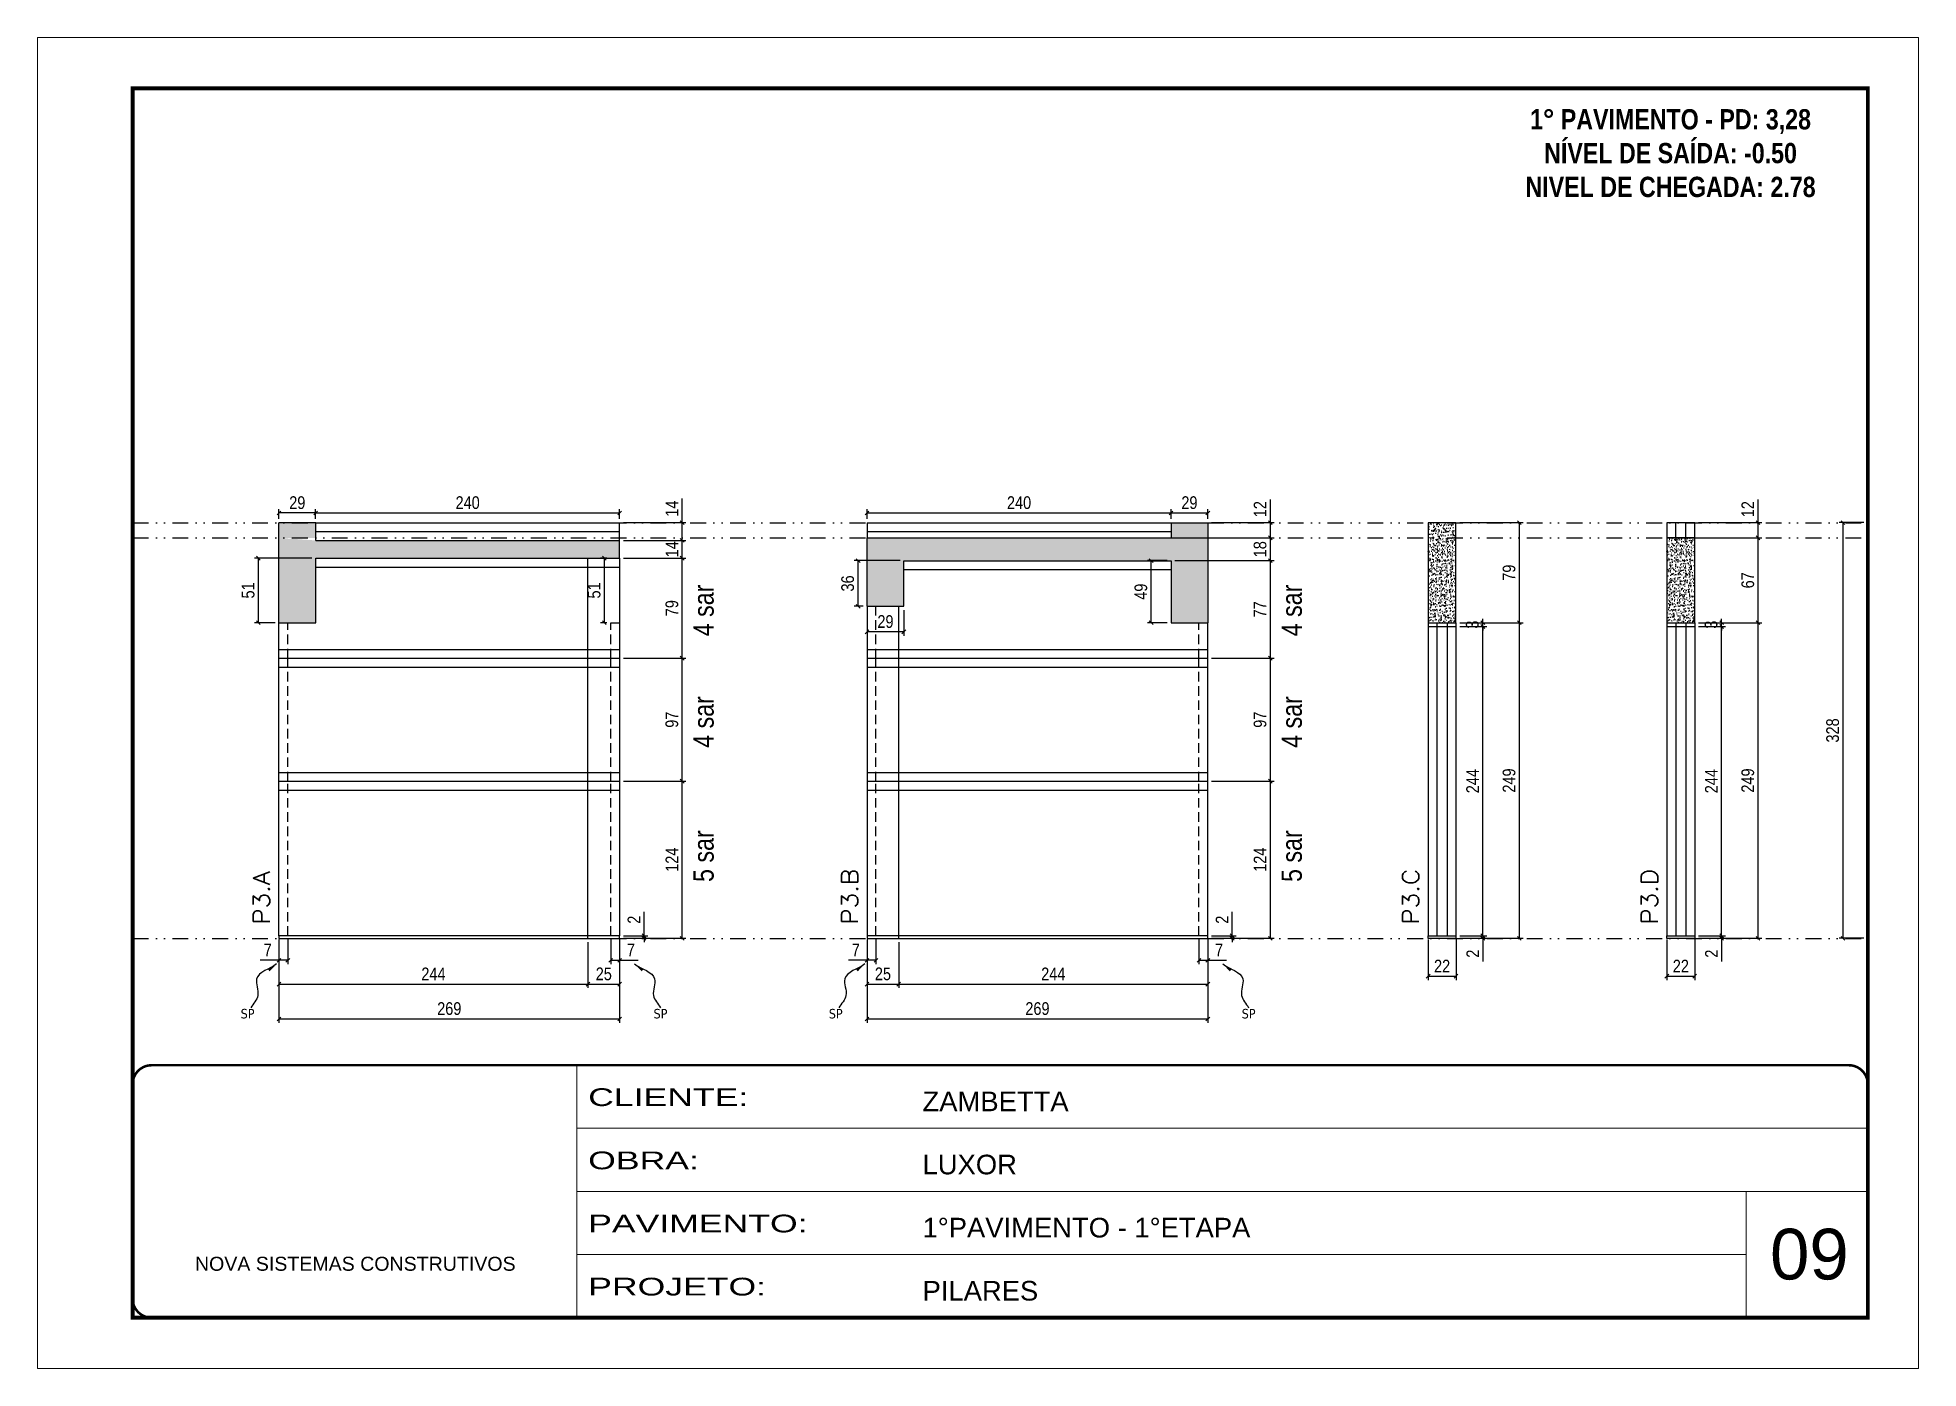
# Model space of a CAD drawing. Extents: x 14400 to 24104, y -21631 to 6985.
# Drawn here: x 14413 to 15898, y 3638 to 4688 of the extents above; entities that cross this region are included whole.
import ezdxf

# ---------------------------------------------------------------- set-up
doc = ezdxf.new("R2010")
doc.units = 0
for name, pattern in [('CONTINUO', [0]), ('DASHED', [0.75, 0.5, -0.25]), ('DIVIDE2', [0.625, 0.25, -0.125, 0, -0.125, 0, -0.125]), ('HIDDEN', [0.375, 0.25, -0.125])]:
    doc.linetypes.add(name, pattern=pattern)
for name, color, linetype, lineweight in [('CARIMBO', 255, 'Continuous', 9), ('Folhas', 255, 'Continuous', 9), ('SARRAFO DE PRESSAO', 251, 'DASHED', 9), ('Texto Seção', 7, 'Continuous', 15)]:
    doc.layers.add(name, color=color, linetype=linetype, lineweight=lineweight)
for name, color, linetype in [('COTA', 241, 'Continuous'), ('NOMENCLATURA', 7, 'Continuous'), ('Nível', 160, 'Continuous'), ('Painéis', 200, 'Continuous'), ('SARR_2.2x7', 40, 'Continuous'), ('texto', 7, 'Continuous')]:
    doc.layers.add(name, color=color, linetype=linetype)
doc.styles.add('ARIAL', font='arial.ttf')
doc.styles.add('ARIAL_NARROW', font='ARIALN.TTF', dxfattribs={"height": 0.2})
doc.styles.add('COTA TECNICA', font='techl___.ttf', dxfattribs={"height": 10})
doc.styles.add('COTA TECNICA-50', font='techl___.ttf', dxfattribs={"height": 10})
doc.styles.add('REGUA-120', font='ROMANS.shx', dxfattribs={"height": 15})
doc.styles.add('ROMANC', font='techb___.ttf', dxfattribs={"height": 2.5})
doc.styles.get("Standard").update_dxf_attribs({"font": 'arial.ttf'})
doc.styles.add('Tecnologia', font='')
doc.styles.get('Tecnologia').set_extended_font_data('Forgotten Futurist')
doc.dimstyles.new('COTA PAINEL-50', dxfattribs={"dimtxt": 10, "dimasz": 3, "dimexe": 3, "dimexo": 3, "dimgap": 3, "dimtad": 1, "dimdec": 1, "dimzin": 12, "dimdsep": 46, "dimtxsty": 'COTA TECNICA-50', "dimblk1": 'OBLIQUE', "dimblk2": 'OBLIQUE', "dimsah": 1, "dimcen": 0.9, "dimclrd": 4, "dimclre": 4, "dimclrt": 240, "dimadec": 1, "dimazin": 3, "dimtfac": 1, "dimtdec": 1, "dimtmove": 0, "dimatfit": 3, "dimfxl": 1, "dimtolj": 1, "dimtzin": 12, "dimarcsym": 0})
doc.dimstyles.new('PAINEL', dxfattribs={"dimtxt": 10, "dimasz": 3, "dimexe": 3, "dimexo": 3, "dimgap": 3, "dimtad": 1, "dimdec": 1, "dimzin": 12, "dimdsep": 46, "dimtxsty": 'COTA TECNICA', "dimblk1": 'OBLIQUE', "dimblk2": 'OBLIQUE', "dimsah": 1, "dimcen": 0.9, "dimclrd": 4, "dimclre": 4, "dimclrt": 240, "dimadec": 1, "dimazin": 3, "dimtfac": 1, "dimtdec": 1, "dimtmove": 0, "dimatfit": 3, "dimfxl": 1, "dimtolj": 1, "dimtzin": 12, "dimarcsym": 0})
doc.dimstyles.get("Standard").update_dxf_attribs({"dimtxt": 0.18, "dimasz": 0.18, "dimexe": 0.18, "dimexo": 0.0625, "dimgap": 0.09, "dimtad": 0, "dimtih": 1, "dimtoh": 1, "dimdec": 4, "dimzin": 0, "dimdsep": 46, "dimtxsty": 'Standard', "dimcen": 0.09, "dimadec": 0, "dimazin": 0, "dimtfac": 1, "dimtdec": 4, "dimtofl": 0, "dimtmove": 0, "dimatfit": 3, "dimfxl": 1, "dimtolj": 1, "dimtzin": 0, "dimarcsym": 0})

msp = doc.modelspace()

# ---------------------------------------------------------------- texts
at = {"layer": 'CARIMBO', "style": 'ARIAL'}
msp.add_text('09', height=40, dxfattribs=at).set_placement((15781.33, 3707.72))
at = {"layer": 'NOMENCLATURA', "style": 'ARIAL_NARROW'}
for s, p in [('4 sar', (14947.26, 4215.22)), ('4 sar', (15411.66, 4215.22)), ('4 sar', (14947.26, 4127.22)), ('4 sar', (15411.66, 4127.22)), ('5 sar', (14947.26, 4021.38)), ('5 sar', (15411.66, 4021.38))]:
    msp.add_text(s, height=16, rotation=90, dxfattribs=at).set_placement(p)
at = {"layer": 'NOMENCLATURA', "color": 2, "insert": (15702.79, 4631.16), "char_height": 16, "attachment_point": 2, "style": 'ROMANC'}
msp.add_mtext_dynamic_manual_height_columns('1° PAVIMENTO - PD: 3,28\\PNÍVEL DE SAÍDA: -0.50\\PNIVEL DE CHEGADA: 2.78', width=432.3511, gutter_width=1, heights=[0], dxfattribs=at)
at = {"layer": 'texto', "color": 0, "char_height": 7.5, "attachment_point": 5}
for insert in [(14579.24, 3917.37), (14905.27, 3917.37), (15043.64, 3917.37), (15369.66, 3917.37)]:
    msp.add_mtext('{\\fTahoma|b0|i0|c0|p34;\\C4;SP}', dxfattribs=dict(at, insert=insert))
at = {"layer": 'Texto Seção', "style": 'REGUA-120', "width": 1.1}
for s, p in [('P3.A', (14596.77, 3987.62)), ('P3.B', (15061.17, 3987.62)), ('P3.C', (15504.12, 3987.62)), ('P3.D', (15692.62, 3987.62))]:
    msp.add_text(s, height=13, rotation=90, dxfattribs=at).set_placement(p)

# ---------------------------------------------------------------- blocks, each defined once
blk = doc.blocks.new('9999999999')
at = {"color": 30, "linetype": 'CONTINUO'}
for p, q in [((98564.6, 34230.2), (98564.6, 34429.4)), ((98564.6, 34379.6), (99584, 34379.6)), ((98564.6, 34329.8), (99488, 34329.8)), ((99584, 34329.8), (99488, 34329.8)), ((99488, 34329.8), (99488, 34230.2)), ((98564.6, 34280), (99488, 34280))]:
    blk.add_line(p, q, dxfattribs=at)
at = {"color": 30, "linetype": 'CONTINUO', "const_width": 2}
blk.add_lwpolyline([(99584, 34230.2), (99584, 34414.4, 0.414214), (99569, 34429.4), (98229, 34429.4, 0.414214), (98214, 34414.4), (98214, 34245.2, 0.414214), (98229, 34230.2), (99584, 34230.2)], format="xyb", dxfattribs=at)
at = {"layer": 'Folhas'}
blk.add_lwpolyline([(98139, 34190.2), (99624, 34190.2), (99624, 35240.2), (98139, 35240.2)], close=True, dxfattribs=at)
at = {"layer": 'Folhas', "color": 30, "const_width": 3}
blk.add_lwpolyline([(98214, 34230.2), (99584, 34230.2), (99584, 35200.2), (98214, 35200.2)], close=True, dxfattribs=at)
at = {"color": 7, "linetype": 'Continuous', "ltscale": 5, "style": 'ARIAL'}
for s, height, p in [('ZAMBETTA', 15.48, (98837.7, 34393.1)), ('LUXOR', 15.48, (98837.7, 34343.3)), ('1°PAVIMENTO - 1°ETAPA', 15.483, (98837.7, 34293.5)), ('NOVA SISTEMAS CONSTRUTIVOS', 11.059, (98263.2, 34267.2)), ('PILARES', 15.48, (98837.7, 34243.7))]:
    blk.add_text(s, height=height, dxfattribs=at).set_placement(p)
at = {"layer": 'Folhas', "color": 7, "style": 'Tecnologia', "width": 1.5}
for s, p in [('CLIENTE:', (98573.7, 34397.2)), ('OBRA:', (98573.7, 34347.3)), ('PAVIMENTO:', (98573.7, 34297.5)), ('PROJETO:', (98573.7, 34247.7))]:
    blk.add_text(s, height=14, dxfattribs=at).set_placement(p)
blk = doc.blocks.new('_Oblique')
at = {"color": 0, "linetype": 'ByBlock', "lineweight": -2}
blk.add_line((-0.5, -0.5), (0.5, 0.5), dxfattribs=at)
blk = doc.blocks.new('*D722')
at = {"layer": 'COTA', "color": 4, "lineweight": -2, "transparency": 16777216}
for p, q in [((14604, 3975.9), (14604, 3910.2)), ((14873, 3975.9), (14873, 3910.2)), ((14873, 3913.2), (14604, 3913.2))]:
    blk.add_line(p, q, dxfattribs=at)
at = {"layer": 'Defpoints', "color": 0, "transparency": 16777216}
for p in [(14604, 3978.9), (14873, 3978.9), (14604, 3913.2)]:
    blk.add_point(p, dxfattribs=at)
at = {"layer": 'COTA', "color": 4, "lineweight": -2, "transparency": 16777216, "xscale": 3, "yscale": 3, "zscale": 3, "rotation": 180}
blk.add_blockref('_Oblique', (14604, 3913.2), dxfattribs=at)
at = {"layer": 'COTA', "color": 4, "lineweight": -2, "transparency": 16777216, "xscale": 3, "yscale": 3, "zscale": 3}
blk.add_blockref('_Oblique', (14873, 3913.2), dxfattribs=at)
at = {"layer": 'COTA', "color": 240, "transparency": 16777216, "insert": (14738.5, 3921.4), "char_height": 10, "attachment_point": 5, "style": 'COTA TECNICA'}
blk.add_mtext('\\A1;269', dxfattribs=at)
blk = doc.blocks.new('*D723')
at = {"layer": 'COTA', "color": 4, "lineweight": -2, "transparency": 16777216}
for p, q in [((14866, 3975.9), (14866, 3956.6)), ((14873, 3973.9), (14873, 3956.6)), ((14866, 3959.6), (14873, 3959.6)), ((14873, 3959.6), (14887.7, 3959.6))]:
    blk.add_line(p, q, dxfattribs=at)
at = {"layer": 'Defpoints', "color": 0, "transparency": 16777216}
for p in [(14866, 3978.9), (14873, 3976.9), (14873, 3959.6)]:
    blk.add_point(p, dxfattribs=at)
at = {"layer": 'COTA', "color": 4, "lineweight": -2, "transparency": 16777216, "xscale": 3, "yscale": 3, "zscale": 3, "rotation": 180}
blk.add_blockref('_Oblique', (14866, 3959.6), dxfattribs=at)
at = {"layer": 'COTA', "color": 4, "lineweight": -2, "transparency": 16777216, "xscale": 3, "yscale": 3, "zscale": 3}
blk.add_blockref('_Oblique', (14873, 3959.6), dxfattribs=at)
at = {"layer": 'COTA', "color": 240, "transparency": 16777216, "insert": (14881.9, 3967.7), "char_height": 10, "attachment_point": 5, "style": 'COTA TECNICA-50'}
blk.add_mtext('\\A1;7', dxfattribs=at)
blk = doc.blocks.new('*D724')
at = {"layer": 'COTA', "color": 4, "lineweight": -2, "transparency": 16777216}
for p, q in [((14604, 3973.9), (14604, 3956.6)), ((14611, 3975.9), (14611, 3956.6)), ((14604, 3959.6), (14589.3, 3959.6)), ((14611, 3959.6), (14604, 3959.6))]:
    blk.add_line(p, q, dxfattribs=at)
at = {"layer": 'Defpoints', "color": 0, "transparency": 16777216}
for p in [(14604, 3976.9), (14611, 3978.9), (14604, 3959.6)]:
    blk.add_point(p, dxfattribs=at)
at = {"layer": 'COTA', "color": 4, "lineweight": -2, "transparency": 16777216, "xscale": 3, "yscale": 3, "zscale": 3, "rotation": 180}
blk.add_blockref('_Oblique', (14604, 3959.6), dxfattribs=at)
at = {"layer": 'COTA', "color": 4, "lineweight": -2, "transparency": 16777216, "xscale": 3, "yscale": 3, "zscale": 3}
blk.add_blockref('_Oblique', (14611, 3959.6), dxfattribs=at)
at = {"layer": 'COTA', "color": 240, "transparency": 16777216, "insert": (14595.2, 3967.7), "char_height": 10, "attachment_point": 5, "style": 'COTA TECNICA-50'}
blk.add_mtext('\\A1;7', dxfattribs=at)
blk = doc.blocks.new('*D725')
at = {"layer": 'COTA', "color": 4, "lineweight": -2, "transparency": 16777216}
for p, q in [((14892.3, 3978.9), (14892.3, 3997.7)), ((14876, 3978.9), (14895.3, 3978.9)), ((14876, 3976.9), (14895.3, 3976.9)), ((14892.3, 3976.9), (14892.3, 3978.9)), ((14892.3, 3976.9), (14892.3, 3973.9))]:
    blk.add_line(p, q, dxfattribs=at)
at = {"layer": 'Defpoints', "color": 0, "transparency": 16777216}
for p in [(14873, 3978.9), (14873, 3976.9), (14892.3, 3976.9)]:
    blk.add_point(p, dxfattribs=at)
at = {"layer": 'COTA', "color": 4, "lineweight": -2, "transparency": 16777216, "xscale": 3, "yscale": 3, "zscale": 3}
for p, rotation in [((14892.3, 3978.9), 270), ((14892.3, 3976.9), 90)]:
    blk.add_blockref('_Oblique', p, dxfattribs=dict(at, rotation=rotation))
at = {"layer": 'COTA', "color": 240, "transparency": 16777216, "insert": (14884.3, 3991.6), "char_height": 10, "attachment_point": 5, "rotation": 90, "style": 'COTA TECNICA-50'}
blk.add_mtext('\\A1;2', dxfattribs=at)
blk = doc.blocks.new('*D726')
at = {"layer": 'COTA', "color": 4, "linetype": 'ByBlock', "lineweight": -2, "transparency": 16777216}
for p, q in [((14876, 4100.9), (14925.4, 4100.9)), ((14922.4, 3976.9), (14922.4, 4100.9)), ((14876, 3976.9), (14925.4, 3976.9))]:
    blk.add_line(p, q, dxfattribs=at)
at = {"layer": 'Defpoints', "color": 0, "linetype": 'ByBlock', "transparency": 16777216}
for p in [(14873, 4100.9), (14922.4, 4100.9), (14873, 3976.9)]:
    blk.add_point(p, dxfattribs=at)
at = {"layer": 'COTA', "color": 4, "linetype": 'ByBlock', "lineweight": -2, "transparency": 16777216, "xscale": 3, "yscale": 3, "zscale": 3}
for p, rotation in [((14922.4, 4100.9), 90), ((14922.4, 3976.9), 270)]:
    blk.add_blockref('_Oblique', p, dxfattribs=dict(at, rotation=rotation))
at = {"layer": 'COTA', "color": 240, "linetype": 'ByBlock', "transparency": 16777216, "insert": (14914.3, 4038.9), "char_height": 10, "attachment_point": 5, "rotation": 90, "style": 'COTA TECNICA'}
blk.add_mtext('\\A1;124', dxfattribs=at)
blk = doc.blocks.new('*D727')
at = {"layer": 'COTA', "color": 4, "lineweight": -2, "transparency": 16777216}
for p, q in [((14848, 3973.9), (14848, 3937.7)), ((14873, 3973.9), (14873, 3937.7)), ((14848, 3940.7), (14873, 3940.7))]:
    blk.add_line(p, q, dxfattribs=at)
at = {"layer": 'Defpoints', "color": 0, "transparency": 16777216}
for p in [(14848, 3976.9), (14873, 3976.9), (14873, 3940.7)]:
    blk.add_point(p, dxfattribs=at)
at = {"layer": 'COTA', "color": 4, "lineweight": -2, "transparency": 16777216, "xscale": 3, "yscale": 3, "zscale": 3, "rotation": 180}
blk.add_blockref('_Oblique', (14848, 3940.7), dxfattribs=at)
at = {"layer": 'COTA', "color": 4, "lineweight": -2, "transparency": 16777216, "xscale": 3, "yscale": 3, "zscale": 3}
blk.add_blockref('_Oblique', (14873, 3940.7), dxfattribs=at)
at = {"layer": 'COTA', "color": 240, "transparency": 16777216, "insert": (14860.5, 3948.8), "char_height": 10, "attachment_point": 5, "style": 'COTA TECNICA'}
blk.add_mtext('\\A1;25', dxfattribs=at)
blk = doc.blocks.new('*D728')
at = {"layer": 'COTA', "color": 4, "lineweight": -2, "transparency": 16777216}
for p, q in [((14604, 3973.9), (14604, 3937.7)), ((14848, 3973.9), (14848, 3937.7)), ((14604, 3940.7), (14848, 3940.7))]:
    blk.add_line(p, q, dxfattribs=at)
at = {"layer": 'Defpoints', "color": 0, "transparency": 16777216}
for p in [(14604, 3976.9), (14848, 3976.9), (14848, 3940.7)]:
    blk.add_point(p, dxfattribs=at)
at = {"layer": 'COTA', "color": 4, "lineweight": -2, "transparency": 16777216, "xscale": 3, "yscale": 3, "zscale": 3, "rotation": 180}
blk.add_blockref('_Oblique', (14604, 3940.7), dxfattribs=at)
at = {"layer": 'COTA', "color": 4, "lineweight": -2, "transparency": 16777216, "xscale": 3, "yscale": 3, "zscale": 3}
blk.add_blockref('_Oblique', (14848, 3940.7), dxfattribs=at)
at = {"layer": 'COTA', "color": 240, "transparency": 16777216, "insert": (14726, 3948.8), "char_height": 10, "attachment_point": 5, "style": 'COTA TECNICA'}
blk.add_mtext('\\A1;244', dxfattribs=at)
blk = doc.blocks.new('*D729')
at = {"layer": 'COTA', "color": 4, "lineweight": -2, "transparency": 16777216}
for p, q in [((15068.4, 3975.9), (15068.4, 3910.2)), ((15337.4, 3975.9), (15337.4, 3910.2)), ((15337.4, 3913.2), (15068.4, 3913.2))]:
    blk.add_line(p, q, dxfattribs=at)
at = {"layer": 'Defpoints', "color": 0, "transparency": 16777216}
for p in [(15068.4, 3978.9), (15337.4, 3978.9), (15068.4, 3913.2)]:
    blk.add_point(p, dxfattribs=at)
at = {"layer": 'COTA', "color": 4, "lineweight": -2, "transparency": 16777216, "xscale": 3, "yscale": 3, "zscale": 3, "rotation": 180}
blk.add_blockref('_Oblique', (15068.4, 3913.2), dxfattribs=at)
at = {"layer": 'COTA', "color": 4, "lineweight": -2, "transparency": 16777216, "xscale": 3, "yscale": 3, "zscale": 3}
blk.add_blockref('_Oblique', (15337.4, 3913.2), dxfattribs=at)
at = {"layer": 'COTA', "color": 240, "transparency": 16777216, "insert": (15202.9, 3921.4), "char_height": 10, "attachment_point": 5, "style": 'COTA TECNICA'}
blk.add_mtext('\\A1;269', dxfattribs=at)
blk = doc.blocks.new('*D730')
at = {"layer": 'COTA', "color": 4, "lineweight": -2, "transparency": 16777216}
for p, q in [((15330.4, 3975.9), (15330.4, 3956.6)), ((15337.4, 3973.9), (15337.4, 3956.6)), ((15330.4, 3959.6), (15337.4, 3959.6)), ((15337.4, 3959.6), (15352.1, 3959.6))]:
    blk.add_line(p, q, dxfattribs=at)
at = {"layer": 'Defpoints', "color": 0, "transparency": 16777216}
for p in [(15330.4, 3978.9), (15337.4, 3976.9), (15337.4, 3959.6)]:
    blk.add_point(p, dxfattribs=at)
at = {"layer": 'COTA', "color": 4, "lineweight": -2, "transparency": 16777216, "xscale": 3, "yscale": 3, "zscale": 3, "rotation": 180}
blk.add_blockref('_Oblique', (15330.4, 3959.6), dxfattribs=at)
at = {"layer": 'COTA', "color": 4, "lineweight": -2, "transparency": 16777216, "xscale": 3, "yscale": 3, "zscale": 3}
blk.add_blockref('_Oblique', (15337.4, 3959.6), dxfattribs=at)
at = {"layer": 'COTA', "color": 240, "transparency": 16777216, "insert": (15346.3, 3967.7), "char_height": 10, "attachment_point": 5, "style": 'COTA TECNICA-50'}
blk.add_mtext('\\A1;7', dxfattribs=at)
blk = doc.blocks.new('*D731')
at = {"layer": 'COTA', "color": 4, "lineweight": -2, "transparency": 16777216}
for p, q in [((15068.4, 3973.9), (15068.4, 3956.6)), ((15075.4, 3975.9), (15075.4, 3956.6)), ((15068.4, 3959.6), (15053.7, 3959.6)), ((15075.4, 3959.6), (15068.4, 3959.6))]:
    blk.add_line(p, q, dxfattribs=at)
at = {"layer": 'Defpoints', "color": 0, "transparency": 16777216}
for p in [(15068.4, 3976.9), (15075.4, 3978.9), (15068.4, 3959.6)]:
    blk.add_point(p, dxfattribs=at)
at = {"layer": 'COTA', "color": 4, "lineweight": -2, "transparency": 16777216, "xscale": 3, "yscale": 3, "zscale": 3, "rotation": 180}
blk.add_blockref('_Oblique', (15068.4, 3959.6), dxfattribs=at)
at = {"layer": 'COTA', "color": 4, "lineweight": -2, "transparency": 16777216, "xscale": 3, "yscale": 3, "zscale": 3}
blk.add_blockref('_Oblique', (15075.4, 3959.6), dxfattribs=at)
at = {"layer": 'COTA', "color": 240, "transparency": 16777216, "insert": (15059.5, 3967.7), "char_height": 10, "attachment_point": 5, "style": 'COTA TECNICA-50'}
blk.add_mtext('\\A1;7', dxfattribs=at)
blk = doc.blocks.new('*D732')
at = {"layer": 'COTA', "color": 4, "lineweight": -2, "transparency": 16777216}
for p, q in [((15356.7, 3978.9), (15356.7, 3997.7)), ((15340.4, 3978.9), (15359.7, 3978.9)), ((15340.4, 3976.9), (15359.7, 3976.9)), ((15356.7, 3976.9), (15356.7, 3978.9)), ((15356.7, 3976.9), (15356.7, 3973.9))]:
    blk.add_line(p, q, dxfattribs=at)
at = {"layer": 'Defpoints', "color": 0, "transparency": 16777216}
for p in [(15337.4, 3978.9), (15337.4, 3976.9), (15356.7, 3976.9)]:
    blk.add_point(p, dxfattribs=at)
at = {"layer": 'COTA', "color": 4, "lineweight": -2, "transparency": 16777216, "xscale": 3, "yscale": 3, "zscale": 3}
for p, rotation in [((15356.7, 3978.9), 270), ((15356.7, 3976.9), 90)]:
    blk.add_blockref('_Oblique', p, dxfattribs=dict(at, rotation=rotation))
at = {"layer": 'COTA', "color": 240, "transparency": 16777216, "insert": (15348.7, 3991.6), "char_height": 10, "attachment_point": 5, "rotation": 90, "style": 'COTA TECNICA-50'}
blk.add_mtext('\\A1;2', dxfattribs=at)
blk = doc.blocks.new('*D733')
at = {"layer": 'COTA', "color": 4, "linetype": 'ByBlock', "lineweight": -2, "transparency": 16777216}
for p, q in [((15340.4, 4100.9), (15389.8, 4100.9)), ((15386.8, 3976.9), (15386.8, 4100.9)), ((15340.4, 3976.9), (15389.8, 3976.9))]:
    blk.add_line(p, q, dxfattribs=at)
at = {"layer": 'Defpoints', "color": 0, "linetype": 'ByBlock', "transparency": 16777216}
for p in [(15337.4, 4100.9), (15386.8, 4100.9), (15337.4, 3976.9)]:
    blk.add_point(p, dxfattribs=at)
at = {"layer": 'COTA', "color": 4, "linetype": 'ByBlock', "lineweight": -2, "transparency": 16777216, "xscale": 3, "yscale": 3, "zscale": 3}
for p, rotation in [((15386.8, 4100.9), 90), ((15386.8, 3976.9), 270)]:
    blk.add_blockref('_Oblique', p, dxfattribs=dict(at, rotation=rotation))
at = {"layer": 'COTA', "color": 240, "linetype": 'ByBlock', "transparency": 16777216, "insert": (15378.7, 4038.9), "char_height": 10, "attachment_point": 5, "rotation": 90, "style": 'COTA TECNICA'}
blk.add_mtext('\\A1;124', dxfattribs=at)
blk = doc.blocks.new('*D734')
at = {"layer": 'COTA', "color": 4, "lineweight": -2, "transparency": 16777216}
for p, q in [((15093.4, 3973.9), (15093.4, 3937.7)), ((15337.4, 3973.9), (15337.4, 3937.7)), ((15093.4, 3940.7), (15337.4, 3940.7))]:
    blk.add_line(p, q, dxfattribs=at)
at = {"layer": 'Defpoints', "color": 0, "transparency": 16777216}
for p in [(15093.4, 3976.9), (15337.4, 3976.9), (15337.4, 3940.7)]:
    blk.add_point(p, dxfattribs=at)
at = {"layer": 'COTA', "color": 4, "lineweight": -2, "transparency": 16777216, "xscale": 3, "yscale": 3, "zscale": 3, "rotation": 180}
blk.add_blockref('_Oblique', (15093.4, 3940.7), dxfattribs=at)
at = {"layer": 'COTA', "color": 4, "lineweight": -2, "transparency": 16777216, "xscale": 3, "yscale": 3, "zscale": 3}
blk.add_blockref('_Oblique', (15337.4, 3940.7), dxfattribs=at)
at = {"layer": 'COTA', "color": 240, "transparency": 16777216, "insert": (15215.4, 3948.8), "char_height": 10, "attachment_point": 5, "style": 'COTA TECNICA'}
blk.add_mtext('\\A1;244', dxfattribs=at)
blk = doc.blocks.new('*D735')
at = {"layer": 'COTA', "color": 4, "lineweight": -2, "transparency": 16777216}
for p, q in [((15068.4, 3973.9), (15068.4, 3937.7)), ((15093.4, 3973.9), (15093.4, 3937.7)), ((15068.4, 3940.7), (15093.4, 3940.7))]:
    blk.add_line(p, q, dxfattribs=at)
at = {"layer": 'Defpoints', "color": 0, "transparency": 16777216}
for p in [(15068.4, 3976.9), (15093.4, 3976.9), (15093.4, 3940.7)]:
    blk.add_point(p, dxfattribs=at)
at = {"layer": 'COTA', "color": 4, "lineweight": -2, "transparency": 16777216, "xscale": 3, "yscale": 3, "zscale": 3, "rotation": 180}
blk.add_blockref('_Oblique', (15068.4, 3940.7), dxfattribs=at)
at = {"layer": 'COTA', "color": 4, "lineweight": -2, "transparency": 16777216, "xscale": 3, "yscale": 3, "zscale": 3}
blk.add_blockref('_Oblique', (15093.4, 3940.7), dxfattribs=at)
at = {"layer": 'COTA', "color": 240, "transparency": 16777216, "insert": (15080.9, 3948.8), "char_height": 10, "attachment_point": 5, "style": 'COTA TECNICA'}
blk.add_mtext('\\A1;25', dxfattribs=at)
blk = doc.blocks.new('*D736')
at = {"layer": 'COTA', "color": 4, "lineweight": -2, "transparency": 16777216}
for p, q in [((15311.4, 4292.9), (15389.8, 4292.9)), ((15386.8, 4274.9), (15386.8, 4292.9)), ((15311.4, 4274.9), (15389.8, 4274.9))]:
    blk.add_line(p, q, dxfattribs=at)
at = {"layer": 'Defpoints', "color": 0, "transparency": 16777216}
for p in [(15308.4, 4292.9), (15386.8, 4292.9), (15308.4, 4274.9)]:
    blk.add_point(p, dxfattribs=at)
at = {"layer": 'COTA', "color": 4, "lineweight": -2, "transparency": 16777216, "xscale": 3, "yscale": 3, "zscale": 3}
for p, rotation in [((15386.8, 4292.9), 90), ((15386.8, 4274.9), 270)]:
    blk.add_blockref('_Oblique', p, dxfattribs=dict(at, rotation=rotation))
at = {"layer": 'COTA', "color": 240, "transparency": 16777216, "insert": (15378.7, 4283.9), "char_height": 10, "attachment_point": 5, "rotation": 90, "style": 'COTA TECNICA'}
blk.add_mtext('\\A1;18', dxfattribs=at)
blk = doc.blocks.new('*D737')
at = {"layer": 'COTA', "color": 4, "lineweight": -2, "transparency": 16777216}
for p, q in [((14876, 4197.9), (14925.4, 4197.9)), ((14922.4, 4100.9), (14922.4, 4197.9)), ((14876, 4100.9), (14925.4, 4100.9))]:
    blk.add_line(p, q, dxfattribs=at)
at = {"layer": 'Defpoints', "color": 0, "transparency": 16777216}
for p in [(14873, 4197.9), (14922.4, 4197.9), (14873, 4100.9)]:
    blk.add_point(p, dxfattribs=at)
at = {"layer": 'COTA', "color": 4, "lineweight": -2, "transparency": 16777216, "xscale": 3, "yscale": 3, "zscale": 3}
for p, rotation in [((14922.4, 4197.9), 90), ((14922.4, 4100.9), 270)]:
    blk.add_blockref('_Oblique', p, dxfattribs=dict(at, rotation=rotation))
at = {"layer": 'COTA', "color": 240, "transparency": 16777216, "insert": (14914.3, 4149.4), "char_height": 10, "attachment_point": 5, "rotation": 90, "style": 'COTA TECNICA'}
blk.add_mtext('\\A1;97', dxfattribs=at)
blk = doc.blocks.new('*D738')
at = {"layer": 'COTA', "color": 4, "lineweight": -2, "transparency": 16777216}
for p, q in [((14876, 4276.9), (14925.4, 4276.9)), ((14922.4, 4197.9), (14922.4, 4276.9)), ((14876, 4197.9), (14925.4, 4197.9))]:
    blk.add_line(p, q, dxfattribs=at)
at = {"layer": 'Defpoints', "color": 0, "transparency": 16777216}
for p in [(14873, 4276.9), (14922.4, 4276.9), (14873, 4197.9)]:
    blk.add_point(p, dxfattribs=at)
at = {"layer": 'COTA', "color": 4, "lineweight": -2, "transparency": 16777216, "xscale": 3, "yscale": 3, "zscale": 3}
for p, rotation in [((14922.4, 4276.9), 90), ((14922.4, 4197.9), 270)]:
    blk.add_blockref('_Oblique', p, dxfattribs=dict(at, rotation=rotation))
at = {"layer": 'COTA', "color": 240, "transparency": 16777216, "insert": (14914.3, 4237.4), "char_height": 10, "attachment_point": 5, "rotation": 90, "style": 'COTA TECNICA'}
blk.add_mtext('\\A1;79', dxfattribs=at)
blk = doc.blocks.new('*D739')
at = {"layer": 'COTA', "color": 4, "lineweight": -2, "transparency": 16777216}
for p, q in [((14876, 4290.9), (14925.4, 4290.9)), ((14876, 4276.9), (14925.4, 4276.9)), ((14922.4, 4276.9), (14922.4, 4290.9))]:
    blk.add_line(p, q, dxfattribs=at)
at = {"layer": 'Defpoints', "color": 0, "transparency": 16777216}
for p in [(14873, 4290.9), (14873, 4276.9), (14922.4, 4290.9)]:
    blk.add_point(p, dxfattribs=at)
at = {"layer": 'COTA', "color": 4, "lineweight": -2, "transparency": 16777216, "xscale": 3, "yscale": 3, "zscale": 3}
for p, rotation in [((14922.4, 4290.9), 90), ((14922.4, 4276.9), 270)]:
    blk.add_blockref('_Oblique', p, dxfattribs=dict(at, rotation=rotation))
at = {"layer": 'COTA', "color": 240, "transparency": 16777216, "insert": (14914.3, 4283.9), "char_height": 10, "attachment_point": 5, "rotation": 90, "style": 'COTA TECNICA'}
blk.add_mtext('\\A1;14', dxfattribs=at)
blk = doc.blocks.new('*D740')
at = {"layer": 'COTA', "color": 4, "lineweight": -2, "transparency": 16777216}
for p, q in [((15340.4, 4197.9), (15389.8, 4197.9)), ((15386.8, 4100.9), (15386.8, 4197.9)), ((15340.4, 4100.9), (15389.8, 4100.9))]:
    blk.add_line(p, q, dxfattribs=at)
at = {"layer": 'Defpoints', "color": 0, "transparency": 16777216}
for p in [(15337.4, 4197.9), (15386.8, 4197.9), (15337.4, 4100.9)]:
    blk.add_point(p, dxfattribs=at)
at = {"layer": 'COTA', "color": 4, "lineweight": -2, "transparency": 16777216, "xscale": 3, "yscale": 3, "zscale": 3}
for p, rotation in [((15386.8, 4197.9), 90), ((15386.8, 4100.9), 270)]:
    blk.add_blockref('_Oblique', p, dxfattribs=dict(at, rotation=rotation))
at = {"layer": 'COTA', "color": 240, "transparency": 16777216, "insert": (15378.7, 4149.4), "char_height": 10, "attachment_point": 5, "rotation": 90, "style": 'COTA TECNICA'}
blk.add_mtext('\\A1;97', dxfattribs=at)
blk = doc.blocks.new('*D741')
at = {"layer": 'COTA', "color": 4, "lineweight": -2, "transparency": 16777216}
for p, q in [((15311.4, 4274.9), (15389.8, 4274.9)), ((15386.8, 4197.9), (15386.8, 4274.9)), ((15340.4, 4197.9), (15389.8, 4197.9))]:
    blk.add_line(p, q, dxfattribs=at)
at = {"layer": 'Defpoints', "color": 0, "transparency": 16777216}
for p in [(15308.4, 4274.9), (15386.8, 4274.9), (15337.4, 4197.9)]:
    blk.add_point(p, dxfattribs=at)
at = {"layer": 'COTA', "color": 4, "lineweight": -2, "transparency": 16777216, "xscale": 3, "yscale": 3, "zscale": 3}
for p, rotation in [((15386.8, 4274.9), 90), ((15386.8, 4197.9), 270)]:
    blk.add_blockref('_Oblique', p, dxfattribs=dict(at, rotation=rotation))
at = {"layer": 'COTA', "color": 240, "transparency": 16777216, "insert": (15378.7, 4236.4), "char_height": 10, "attachment_point": 5, "rotation": 90, "style": 'COTA TECNICA'}
blk.add_mtext('\\A1;77', dxfattribs=at)
blk = doc.blocks.new('*D742')
at = {"layer": 'COTA', "color": 4, "lineweight": -2, "transparency": 16777216}
for p, q in [((15855.5, 4304.9), (15836, 4304.9)), ((15839, 3976.9), (15839, 4304.9)), ((15855.5, 3976.9), (15836, 3976.9))]:
    blk.add_line(p, q, dxfattribs=at)
at = {"layer": 'Defpoints', "color": 0, "transparency": 16777216}
for p in [(15839, 4304.9), (15858.5, 4304.9), (15858.5, 3976.9)]:
    blk.add_point(p, dxfattribs=at)
at = {"layer": 'COTA', "color": 4, "lineweight": -2, "transparency": 16777216, "xscale": 3, "yscale": 3, "zscale": 3}
for p, rotation in [((15839, 4304.9), 90), ((15839, 3976.9), 270)]:
    blk.add_blockref('_Oblique', p, dxfattribs=dict(at, rotation=rotation))
at = {"layer": 'COTA', "color": 240, "transparency": 16777216, "insert": (15830.8, 4140.9), "char_height": 10, "attachment_point": 5, "rotation": 90, "style": 'COTA TECNICA'}
blk.add_mtext('\\A1;328', dxfattribs=at)
blk = doc.blocks.new('*D743')
at = {"layer": 'COTA', "color": 4, "lineweight": -2, "transparency": 16777216}
for p, q in [((14604, 4307.9), (14604, 4315.5)), ((14633, 4312.5), (14604, 4312.5)), ((14633, 4307.9), (14633, 4315.5))]:
    blk.add_line(p, q, dxfattribs=at)
at = {"layer": 'Defpoints', "color": 0, "transparency": 16777216}
for p in [(14604, 4312.5), (14604, 4304.9), (14633, 4304.9)]:
    blk.add_point(p, dxfattribs=at)
at = {"layer": 'COTA', "color": 4, "lineweight": -2, "transparency": 16777216, "xscale": 3, "yscale": 3, "zscale": 3, "rotation": 180}
blk.add_blockref('_Oblique', (14604, 4312.5), dxfattribs=at)
at = {"layer": 'COTA', "color": 4, "lineweight": -2, "transparency": 16777216, "xscale": 3, "yscale": 3, "zscale": 3}
blk.add_blockref('_Oblique', (14633, 4312.5), dxfattribs=at)
at = {"layer": 'COTA', "color": 240, "transparency": 16777216, "insert": (14618.5, 4320.6), "char_height": 10, "attachment_point": 5, "style": 'COTA TECNICA'}
blk.add_mtext('\\A1;29', dxfattribs=at)
blk = doc.blocks.new('*D744')
at = {"layer": 'COTA', "color": 4, "lineweight": -2, "transparency": 16777216}
for p, q in [((14630, 4276.9), (14584.8, 4276.9)), ((14587.8, 4225.9), (14587.8, 4276.9)), ((14601, 4225.9), (14584.8, 4225.9))]:
    blk.add_line(p, q, dxfattribs=at)
at = {"layer": 'Defpoints', "color": 0, "transparency": 16777216}
for p in [(14587.8, 4276.9), (14633, 4276.9), (14604, 4225.9)]:
    blk.add_point(p, dxfattribs=at)
at = {"layer": 'COTA', "color": 4, "lineweight": -2, "transparency": 16777216, "xscale": 3, "yscale": 3, "zscale": 3}
for p, rotation in [((14587.8, 4276.9), 90), ((14587.8, 4225.9), 270)]:
    blk.add_blockref('_Oblique', p, dxfattribs=dict(at, rotation=rotation))
at = {"layer": 'COTA', "color": 240, "transparency": 16777216, "insert": (14579.7, 4251.4), "char_height": 10, "attachment_point": 5, "rotation": 90, "style": 'COTA TECNICA'}
blk.add_mtext('\\A1;51', dxfattribs=at)
blk = doc.blocks.new('*D745')
at = {"layer": 'COTA', "color": 4, "lineweight": -2, "transparency": 16777216}
for p, q in [((14633, 4307.9), (14633, 4315.5)), ((14633, 4312.5), (14873, 4312.5)), ((14873, 4307.9), (14873, 4315.5))]:
    blk.add_line(p, q, dxfattribs=at)
at = {"layer": 'Defpoints', "color": 0, "transparency": 16777216}
for p in [(14873, 4312.5), (14633, 4304.9), (14873, 4304.9)]:
    blk.add_point(p, dxfattribs=at)
at = {"layer": 'COTA', "color": 4, "lineweight": -2, "transparency": 16777216, "xscale": 3, "yscale": 3, "zscale": 3, "rotation": 180}
blk.add_blockref('_Oblique', (14633, 4312.5), dxfattribs=at)
at = {"layer": 'COTA', "color": 4, "lineweight": -2, "transparency": 16777216, "xscale": 3, "yscale": 3, "zscale": 3}
blk.add_blockref('_Oblique', (14873, 4312.5), dxfattribs=at)
at = {"layer": 'COTA', "color": 240, "transparency": 16777216, "insert": (14753, 4320.6), "char_height": 10, "attachment_point": 5, "style": 'COTA TECNICA'}
blk.add_mtext('\\A1;240', dxfattribs=at)
blk = doc.blocks.new('*D746')
at = {"layer": 'COTA', "color": 4, "lineweight": -2, "transparency": 16777216}
for p, q in [((14922.4, 4304.9), (14922.4, 4324)), ((14876, 4304.9), (14925.4, 4304.9)), ((14922.4, 4290.9), (14922.4, 4304.9)), ((14876, 4290.9), (14925.4, 4290.9))]:
    blk.add_line(p, q, dxfattribs=at)
at = {"layer": 'Defpoints', "color": 0, "transparency": 16777216}
for p in [(14873, 4304.9), (14922.4, 4304.9), (14873, 4290.9)]:
    blk.add_point(p, dxfattribs=at)
at = {"layer": 'COTA', "color": 4, "lineweight": -2, "transparency": 16777216, "xscale": 3, "yscale": 3, "zscale": 3}
for p, rotation in [((14922.4, 4304.9), 90), ((14922.4, 4290.9), 270)]:
    blk.add_blockref('_Oblique', p, dxfattribs=dict(at, rotation=rotation))
at = {"layer": 'COTA', "color": 240, "transparency": 16777216, "insert": (14914.3, 4315.9), "char_height": 10, "attachment_point": 5, "rotation": 90, "style": 'COTA TECNICA'}
blk.add_mtext('\\A1;14', dxfattribs=at)
blk = doc.blocks.new('*D747')
at = {"layer": 'COTA', "color": 4, "lineweight": -2, "transparency": 16777216}
for p, q in [((14863, 4276.9), (14858, 4276.9)), ((14861, 4225.9), (14861, 4276.9)), ((14863, 4225.9), (14858, 4225.9))]:
    blk.add_line(p, q, dxfattribs=at)
at = {"layer": 'Defpoints', "color": 0, "transparency": 16777216}
for p in [(14861, 4276.9), (14866, 4276.9), (14866, 4225.9)]:
    blk.add_point(p, dxfattribs=at)
at = {"layer": 'COTA', "color": 4, "lineweight": -2, "transparency": 16777216, "xscale": 3, "yscale": 3, "zscale": 3}
for p, rotation in [((14861, 4276.9), 90), ((14861, 4225.9), 270)]:
    blk.add_blockref('_Oblique', p, dxfattribs=dict(at, rotation=rotation))
at = {"layer": 'COTA', "color": 240, "transparency": 16777216, "insert": (14852.9, 4251.4), "char_height": 10, "attachment_point": 5, "rotation": 90, "style": 'COTA TECNICA'}
blk.add_mtext('\\A1;51', dxfattribs=at)
blk = doc.blocks.new('*D748')
at = {"layer": 'COTA', "color": 4, "lineweight": -2, "transparency": 16777216}
for p, q in [((15068.4, 4307.9), (15068.4, 4315.5)), ((15068.4, 4312.5), (15308.4, 4312.5)), ((15308.4, 4307.9), (15308.4, 4315.5))]:
    blk.add_line(p, q, dxfattribs=at)
at = {"layer": 'Defpoints', "color": 0, "transparency": 16777216}
for p in [(15308.4, 4312.5), (15068.4, 4304.9), (15308.4, 4304.9)]:
    blk.add_point(p, dxfattribs=at)
at = {"layer": 'COTA', "color": 4, "lineweight": -2, "transparency": 16777216, "xscale": 3, "yscale": 3, "zscale": 3, "rotation": 180}
blk.add_blockref('_Oblique', (15068.4, 4312.5), dxfattribs=at)
at = {"layer": 'COTA', "color": 4, "lineweight": -2, "transparency": 16777216, "xscale": 3, "yscale": 3, "zscale": 3}
blk.add_blockref('_Oblique', (15308.4, 4312.5), dxfattribs=at)
at = {"layer": 'COTA', "color": 240, "transparency": 16777216, "insert": (15188.4, 4320.6), "char_height": 10, "attachment_point": 5, "style": 'COTA TECNICA'}
blk.add_mtext('\\A1;240', dxfattribs=at)
blk = doc.blocks.new('*D749')
at = {"layer": 'COTA', "color": 4, "lineweight": -2, "transparency": 16777216}
for p, q in [((15308.4, 4307.9), (15308.4, 4315.5)), ((15308.4, 4312.5), (15337.4, 4312.5)), ((15337.4, 4307.9), (15337.4, 4315.5))]:
    blk.add_line(p, q, dxfattribs=at)
at = {"layer": 'Defpoints', "color": 0, "transparency": 16777216}
for p in [(15337.4, 4312.5), (15308.4, 4304.9), (15337.4, 4304.9)]:
    blk.add_point(p, dxfattribs=at)
at = {"layer": 'COTA', "color": 4, "lineweight": -2, "transparency": 16777216, "xscale": 3, "yscale": 3, "zscale": 3, "rotation": 180}
blk.add_blockref('_Oblique', (15308.4, 4312.5), dxfattribs=at)
at = {"layer": 'COTA', "color": 4, "lineweight": -2, "transparency": 16777216, "xscale": 3, "yscale": 3, "zscale": 3}
blk.add_blockref('_Oblique', (15337.4, 4312.5), dxfattribs=at)
at = {"layer": 'COTA', "color": 240, "transparency": 16777216, "insert": (15322.9, 4320.6), "char_height": 10, "attachment_point": 5, "style": 'COTA TECNICA'}
blk.add_mtext('\\A1;29', dxfattribs=at)
blk = doc.blocks.new('*D750')
at = {"layer": 'COTA', "color": 4, "lineweight": -2, "transparency": 16777216}
for p, q in [((15386.8, 4304.9), (15386.8, 4323.2)), ((15311.4, 4292.9), (15389.8, 4292.9)), ((15340.4, 4304.9), (15389.8, 4304.9)), ((15386.8, 4292.9), (15386.8, 4304.9))]:
    blk.add_line(p, q, dxfattribs=at)
at = {"layer": 'Defpoints', "color": 0, "transparency": 16777216}
for p in [(15308.4, 4292.9), (15337.4, 4304.9), (15386.8, 4304.9)]:
    blk.add_point(p, dxfattribs=at)
at = {"layer": 'COTA', "color": 4, "lineweight": -2, "transparency": 16777216, "xscale": 3, "yscale": 3, "zscale": 3}
for p, rotation in [((15386.8, 4304.9), 90), ((15386.8, 4292.9), 270)]:
    blk.add_blockref('_Oblique', p, dxfattribs=dict(at, rotation=rotation))
at = {"layer": 'COTA', "color": 240, "transparency": 16777216, "insert": (15378.7, 4315.5), "char_height": 10, "attachment_point": 5, "rotation": 90, "style": 'COTA TECNICA'}
blk.add_mtext('\\A1;12', dxfattribs=at)
blk = doc.blocks.new('*D751')
at = {"layer": 'COTA', "color": 4, "lineweight": -2, "transparency": 16777216}
for p, q in [((15094.4, 4274.9), (15058.3, 4274.9)), ((15061.3, 4238.9), (15061.3, 4274.9)), ((15065.4, 4238.9), (15058.3, 4238.9))]:
    blk.add_line(p, q, dxfattribs=at)
at = {"layer": 'Defpoints', "color": 0, "transparency": 16777216}
for p in [(15061.3, 4274.9), (15097.4, 4274.9), (15068.4, 4238.9)]:
    blk.add_point(p, dxfattribs=at)
at = {"layer": 'COTA', "color": 4, "lineweight": -2, "transparency": 16777216, "xscale": 3, "yscale": 3, "zscale": 3}
for p, rotation in [((15061.3, 4274.9), 90), ((15061.3, 4238.9), 270)]:
    blk.add_blockref('_Oblique', p, dxfattribs=dict(at, rotation=rotation))
at = {"layer": 'COTA', "color": 240, "transparency": 16777216, "insert": (15053.1, 4256.9), "char_height": 10, "attachment_point": 5, "rotation": 90, "style": 'COTA TECNICA'}
blk.add_mtext('\\A1;36', dxfattribs=at)
blk = doc.blocks.new('*D752')
at = {"layer": 'COTA', "color": 4, "lineweight": -2, "transparency": 16777216}
for p, q in [((15068.4, 4235.9), (15068.4, 4215.7)), ((15097.4, 4235.9), (15097.4, 4215.7)), ((15097.4, 4218.7), (15068.4, 4218.7))]:
    blk.add_line(p, q, dxfattribs=at)
at = {"layer": 'Defpoints', "color": 0, "transparency": 16777216}
for p in [(15068.4, 4238.9), (15097.4, 4238.9), (15068.4, 4218.7)]:
    blk.add_point(p, dxfattribs=at)
at = {"layer": 'COTA', "color": 4, "lineweight": -2, "transparency": 16777216, "xscale": 3, "yscale": 3, "zscale": 3, "rotation": 180}
blk.add_blockref('_Oblique', (15068.4, 4218.7), dxfattribs=at)
at = {"layer": 'COTA', "color": 4, "lineweight": -2, "transparency": 16777216, "xscale": 3, "yscale": 3, "zscale": 3}
blk.add_blockref('_Oblique', (15097.4, 4218.7), dxfattribs=at)
at = {"layer": 'COTA', "color": 240, "transparency": 16777216, "insert": (15082.9, 4226.8), "char_height": 10, "attachment_point": 5, "style": 'COTA TECNICA'}
blk.add_mtext('\\A1;29', dxfattribs=at)
blk = doc.blocks.new('*D753')
at = {"layer": 'COTA', "color": 4, "lineweight": -2, "transparency": 16777216}
for p, q in [((15305.4, 4274.9), (15289.7, 4274.9)), ((15292.7, 4225.9), (15292.7, 4274.9)), ((15305.4, 4225.9), (15289.7, 4225.9))]:
    blk.add_line(p, q, dxfattribs=at)
at = {"layer": 'Defpoints', "color": 0, "transparency": 16777216}
for p in [(15292.7, 4274.9), (15308.4, 4274.9), (15308.4, 4225.9)]:
    blk.add_point(p, dxfattribs=at)
at = {"layer": 'COTA', "color": 4, "lineweight": -2, "transparency": 16777216, "xscale": 3, "yscale": 3, "zscale": 3}
for p, rotation in [((15292.7, 4274.9), 90), ((15292.7, 4225.9), 270)]:
    blk.add_blockref('_Oblique', p, dxfattribs=dict(at, rotation=rotation))
at = {"layer": 'COTA', "color": 240, "transparency": 16777216, "insert": (15284.6, 4250.4), "char_height": 10, "attachment_point": 5, "rotation": 90, "style": 'COTA TECNICA'}
blk.add_mtext('\\A1;49', dxfattribs=at)
blk = doc.blocks.new('*D754')
at = {"layer": 'COTA', "color": 4, "lineweight": -2, "transparency": 16777216}
for p, q in [((15511.4, 3975.9), (15511.4, 3944)), ((15533.4, 3975.9), (15533.4, 3944)), ((15511.4, 3947), (15533.4, 3947))]:
    blk.add_line(p, q, dxfattribs=at)
at = {"layer": 'Defpoints', "color": 0, "transparency": 16777216}
for p in [(15511.4, 3978.9), (15533.4, 3978.9), (15533.4, 3947)]:
    blk.add_point(p, dxfattribs=at)
at = {"layer": 'COTA', "color": 4, "lineweight": -2, "transparency": 16777216, "xscale": 3, "yscale": 3, "zscale": 3, "rotation": 180}
blk.add_blockref('_Oblique', (15511.4, 3947), dxfattribs=at)
at = {"layer": 'COTA', "color": 4, "lineweight": -2, "transparency": 16777216, "xscale": 3, "yscale": 3, "zscale": 3}
blk.add_blockref('_Oblique', (15533.4, 3947), dxfattribs=at)
at = {"layer": 'COTA', "color": 240, "transparency": 16777216, "insert": (15522.4, 3955), "char_height": 10, "attachment_point": 5, "style": 'COTA TECNICA'}
blk.add_mtext('\\A1;22', dxfattribs=at)
blk = doc.blocks.new('*D755')
at = {"layer": 'COTA', "color": 4, "lineweight": -2, "transparency": 16777216}
for p, q in [((15554.6, 3978.9), (15554.6, 3981.9)), ((15536.4, 3978.9), (15557.6, 3978.9)), ((15536.4, 3976.9), (15557.6, 3976.9)), ((15554.6, 3978.9), (15554.6, 3976.9)), ((15554.6, 3976.9), (15554.6, 3958.7))]:
    blk.add_line(p, q, dxfattribs=at)
at = {"layer": 'Defpoints', "color": 0, "transparency": 16777216}
for p in [(15533.4, 3978.9), (15533.4, 3976.9), (15554.6, 3978.9)]:
    blk.add_point(p, dxfattribs=at)
at = {"layer": 'COTA', "color": 4, "lineweight": -2, "transparency": 16777216, "xscale": 3, "yscale": 3, "zscale": 3}
for p, rotation in [((15554.6, 3978.9), 270), ((15554.6, 3976.9), 90)]:
    blk.add_blockref('_Oblique', p, dxfattribs=dict(at, rotation=rotation))
at = {"layer": 'COTA', "color": 240, "transparency": 16777216, "insert": (15546.6, 3964.8), "char_height": 10, "attachment_point": 5, "rotation": 90, "style": 'COTA TECNICA-50'}
blk.add_mtext('\\A1;2', dxfattribs=at)
blk = doc.blocks.new('*D756')
at = {"layer": 'COTA', "color": 4, "lineweight": -2, "transparency": 16777216}
for p, q in [((15536.4, 4225.9), (15586.4, 4225.9)), ((15583.4, 3976.9), (15583.4, 4225.9)), ((15536.4, 3976.9), (15586.4, 3976.9))]:
    blk.add_line(p, q, dxfattribs=at)
at = {"layer": 'Defpoints', "color": 0, "transparency": 16777216}
for p in [(15533.4, 4225.9), (15583.4, 4225.9), (15533.4, 3976.9)]:
    blk.add_point(p, dxfattribs=at)
at = {"layer": 'COTA', "color": 4, "lineweight": -2, "transparency": 16777216, "xscale": 3, "yscale": 3, "zscale": 3}
for p, rotation in [((15583.4, 4225.9), 90), ((15583.4, 3976.9), 270)]:
    blk.add_blockref('_Oblique', p, dxfattribs=dict(at, rotation=rotation))
at = {"layer": 'COTA', "color": 240, "transparency": 16777216, "insert": (15575.3, 4101.4), "char_height": 10, "attachment_point": 5, "rotation": 90, "style": 'COTA TECNICA-50'}
blk.add_mtext('\\A1;249', dxfattribs=at)
blk = doc.blocks.new('*D761')
at = {"layer": 'COTA', "color": 4, "lineweight": -2, "transparency": 16777216}
for p, q in [((15536.4, 4304.9), (15586.4, 4304.9)), ((15583.4, 4225.9), (15583.4, 4304.9)), ((15536.4, 4225.9), (15586.4, 4225.9))]:
    blk.add_line(p, q, dxfattribs=at)
at = {"layer": 'Defpoints', "color": 0, "transparency": 16777216}
for p in [(15533.4, 4304.9), (15583.4, 4304.9), (15533.4, 4225.9)]:
    blk.add_point(p, dxfattribs=at)
at = {"layer": 'COTA', "color": 4, "lineweight": -2, "transparency": 16777216, "xscale": 3, "yscale": 3, "zscale": 3}
for p, rotation in [((15583.4, 4304.9), 90), ((15583.4, 4225.9), 270)]:
    blk.add_blockref('_Oblique', p, dxfattribs=dict(at, rotation=rotation))
at = {"layer": 'COTA', "color": 240, "transparency": 16777216, "insert": (15575.3, 4265.4), "char_height": 10, "attachment_point": 5, "rotation": 90, "style": 'COTA TECNICA'}
blk.add_mtext('\\A1;79', dxfattribs=at)
blk = doc.blocks.new('*D762')
at = {"layer": 'COTA', "color": 4, "lineweight": -2, "transparency": 16777216}
for p, q in [((15536.4, 4222.9), (15557.6, 4222.9)), ((15554.6, 3978.9), (15554.6, 4222.9)), ((15536.4, 3978.9), (15557.6, 3978.9))]:
    blk.add_line(p, q, dxfattribs=at)
at = {"layer": 'Defpoints', "color": 0, "transparency": 16777216}
for p in [(15533.4, 4222.9), (15554.6, 4222.9), (15533.4, 3978.9)]:
    blk.add_point(p, dxfattribs=at)
at = {"layer": 'COTA', "color": 4, "lineweight": -2, "transparency": 16777216, "xscale": 3, "yscale": 3, "zscale": 3}
for p, rotation in [((15554.6, 4222.9), 90), ((15554.6, 3978.9), 270)]:
    blk.add_blockref('_Oblique', p, dxfattribs=dict(at, rotation=rotation))
at = {"layer": 'COTA', "color": 240, "transparency": 16777216, "insert": (15546.5, 4100.9), "char_height": 10, "attachment_point": 5, "rotation": 90, "style": 'COTA TECNICA'}
blk.add_mtext('\\A1;244', dxfattribs=at)
blk = doc.blocks.new('*D763')
at = {"layer": 'COTA', "color": 4, "lineweight": -2, "transparency": 16777216}
for p, q in [((15536.4, 4225.9), (15557.6, 4225.9)), ((15536.4, 4222.9), (15557.6, 4222.9)), ((15554.6, 4225.9), (15554.6, 4228.9)), ((15554.6, 4222.9), (15554.6, 4225.9)), ((15554.6, 4222.9), (15554.6, 4219.9))]:
    blk.add_line(p, q, dxfattribs=at)
at = {"layer": 'Defpoints', "color": 0, "transparency": 16777216}
for p in [(15533.4, 4225.9), (15533.4, 4222.9), (15554.6, 4225.9)]:
    blk.add_point(p, dxfattribs=at)
at = {"layer": 'COTA', "color": 4, "lineweight": -2, "transparency": 16777216, "xscale": 3, "yscale": 3, "zscale": 3}
for p, rotation in [((15554.6, 4225.9), 270), ((15554.6, 4222.9), 90)]:
    blk.add_blockref('_Oblique', p, dxfattribs=dict(at, rotation=rotation))
at = {"layer": 'COTA', "color": 240, "transparency": 16777216, "insert": (15546.3, 4224.4), "char_height": 10, "attachment_point": 5, "rotation": 90, "style": 'COTA TECNICA'}
blk.add_mtext('\\A1;3', dxfattribs=at)
blk = doc.blocks.new('*D757')
at = {"layer": 'COTA', "color": 4, "lineweight": -2, "transparency": 16777216}
for p, q in [((15699.9, 3975.9), (15699.9, 3944)), ((15721.9, 3975.9), (15721.9, 3944)), ((15699.9, 3947), (15721.9, 3947))]:
    blk.add_line(p, q, dxfattribs=at)
at = {"layer": 'Defpoints', "color": 0, "transparency": 16777216}
for p in [(15699.9, 3978.9), (15721.9, 3978.9), (15721.9, 3947)]:
    blk.add_point(p, dxfattribs=at)
at = {"layer": 'COTA', "color": 4, "lineweight": -2, "transparency": 16777216, "xscale": 3, "yscale": 3, "zscale": 3, "rotation": 180}
blk.add_blockref('_Oblique', (15699.9, 3947), dxfattribs=at)
at = {"layer": 'COTA', "color": 4, "lineweight": -2, "transparency": 16777216, "xscale": 3, "yscale": 3, "zscale": 3}
blk.add_blockref('_Oblique', (15721.9, 3947), dxfattribs=at)
at = {"layer": 'COTA', "color": 240, "transparency": 16777216, "insert": (15710.9, 3955), "char_height": 10, "attachment_point": 5, "style": 'COTA TECNICA'}
blk.add_mtext('\\A1;22', dxfattribs=at)
blk = doc.blocks.new('*D758')
at = {"layer": 'COTA', "color": 4, "lineweight": -2, "transparency": 16777216}
for p, q in [((15743.1, 3978.9), (15743.1, 3981.9)), ((15724.9, 3978.9), (15746.1, 3978.9)), ((15724.9, 3976.9), (15746.1, 3976.9)), ((15743.1, 3978.9), (15743.1, 3976.9)), ((15743.1, 3976.9), (15743.1, 3958.7))]:
    blk.add_line(p, q, dxfattribs=at)
at = {"layer": 'Defpoints', "color": 0, "transparency": 16777216}
for p in [(15721.9, 3978.9), (15721.9, 3976.9), (15743.1, 3978.9)]:
    blk.add_point(p, dxfattribs=at)
at = {"layer": 'COTA', "color": 4, "lineweight": -2, "transparency": 16777216, "xscale": 3, "yscale": 3, "zscale": 3}
for p, rotation in [((15743.1, 3978.9), 270), ((15743.1, 3976.9), 90)]:
    blk.add_blockref('_Oblique', p, dxfattribs=dict(at, rotation=rotation))
at = {"layer": 'COTA', "color": 240, "transparency": 16777216, "insert": (15735.1, 3964.8), "char_height": 10, "attachment_point": 5, "rotation": 90, "style": 'COTA TECNICA-50'}
blk.add_mtext('\\A1;2', dxfattribs=at)
blk = doc.blocks.new('*D759')
at = {"layer": 'COTA', "color": 4, "lineweight": -2, "transparency": 16777216}
for p, q in [((15724.9, 4225.9), (15774.9, 4225.9)), ((15771.9, 3976.9), (15771.9, 4225.9)), ((15724.9, 3976.9), (15774.9, 3976.9))]:
    blk.add_line(p, q, dxfattribs=at)
at = {"layer": 'Defpoints', "color": 0, "transparency": 16777216}
for p in [(15721.9, 4225.9), (15771.9, 4225.9), (15721.9, 3976.9)]:
    blk.add_point(p, dxfattribs=at)
at = {"layer": 'COTA', "color": 4, "lineweight": -2, "transparency": 16777216, "xscale": 3, "yscale": 3, "zscale": 3}
for p, rotation in [((15771.9, 4225.9), 90), ((15771.9, 3976.9), 270)]:
    blk.add_blockref('_Oblique', p, dxfattribs=dict(at, rotation=rotation))
at = {"layer": 'COTA', "color": 240, "transparency": 16777216, "insert": (15763.8, 4101.4), "char_height": 10, "attachment_point": 5, "rotation": 90, "style": 'COTA TECNICA-50'}
blk.add_mtext('\\A1;249', dxfattribs=at)
blk = doc.blocks.new('*D764')
at = {"layer": 'COTA', "color": 4, "lineweight": -2, "transparency": 16777216}
for p, q in [((15724.9, 4292.9), (15774.9, 4292.9)), ((15771.9, 4225.9), (15771.9, 4292.9)), ((15724.9, 4225.9), (15774.9, 4225.9))]:
    blk.add_line(p, q, dxfattribs=at)
at = {"layer": 'Defpoints', "color": 0, "transparency": 16777216}
for p in [(15721.9, 4292.9), (15771.9, 4292.9), (15721.9, 4225.9)]:
    blk.add_point(p, dxfattribs=at)
at = {"layer": 'COTA', "color": 4, "lineweight": -2, "transparency": 16777216, "xscale": 3, "yscale": 3, "zscale": 3}
for p, rotation in [((15771.9, 4292.9), 90), ((15771.9, 4225.9), 270)]:
    blk.add_blockref('_Oblique', p, dxfattribs=dict(at, rotation=rotation))
at = {"layer": 'COTA', "color": 240, "transparency": 16777216, "insert": (15763.8, 4259.4), "char_height": 10, "attachment_point": 5, "rotation": 90, "style": 'COTA TECNICA'}
blk.add_mtext('\\A1;67', dxfattribs=at)
blk = doc.blocks.new('*D765')
at = {"layer": 'COTA', "color": 4, "lineweight": -2, "transparency": 16777216}
for p, q in [((15724.9, 4222.9), (15746.1, 4222.9)), ((15743.1, 3978.9), (15743.1, 4222.9)), ((15724.9, 3978.9), (15746.1, 3978.9))]:
    blk.add_line(p, q, dxfattribs=at)
at = {"layer": 'Defpoints', "color": 0, "transparency": 16777216}
for p in [(15721.9, 4222.9), (15743.1, 4222.9), (15721.9, 3978.9)]:
    blk.add_point(p, dxfattribs=at)
at = {"layer": 'COTA', "color": 4, "lineweight": -2, "transparency": 16777216, "xscale": 3, "yscale": 3, "zscale": 3}
for p, rotation in [((15743.1, 4222.9), 90), ((15743.1, 3978.9), 270)]:
    blk.add_blockref('_Oblique', p, dxfattribs=dict(at, rotation=rotation))
at = {"layer": 'COTA', "color": 240, "transparency": 16777216, "insert": (15735, 4100.9), "char_height": 10, "attachment_point": 5, "rotation": 90, "style": 'COTA TECNICA'}
blk.add_mtext('\\A1;244', dxfattribs=at)
blk = doc.blocks.new('*D766')
at = {"layer": 'COTA', "color": 4, "lineweight": -2, "transparency": 16777216}
for p, q in [((15724.9, 4225.9), (15746.1, 4225.9)), ((15724.9, 4222.9), (15746.1, 4222.9)), ((15743.1, 4225.9), (15743.1, 4228.9)), ((15743.1, 4222.9), (15743.1, 4225.9)), ((15743.1, 4222.9), (15743.1, 4219.9))]:
    blk.add_line(p, q, dxfattribs=at)
at = {"layer": 'Defpoints', "color": 0, "transparency": 16777216}
for p in [(15721.9, 4225.9), (15721.9, 4222.9), (15743.1, 4225.9)]:
    blk.add_point(p, dxfattribs=at)
at = {"layer": 'COTA', "color": 4, "lineweight": -2, "transparency": 16777216, "xscale": 3, "yscale": 3, "zscale": 3}
for p, rotation in [((15743.1, 4225.9), 270), ((15743.1, 4222.9), 90)]:
    blk.add_blockref('_Oblique', p, dxfattribs=dict(at, rotation=rotation))
at = {"layer": 'COTA', "color": 240, "transparency": 16777216, "insert": (15734.8, 4224.4), "char_height": 10, "attachment_point": 5, "rotation": 90, "style": 'COTA TECNICA'}
blk.add_mtext('\\A1;3', dxfattribs=at)
blk = doc.blocks.new('*D760')
at = {"layer": 'COTA', "color": 4, "lineweight": -2, "transparency": 16777216}
for p, q in [((15771.9, 4304.9), (15771.9, 4323.2)), ((15724.9, 4304.9), (15774.9, 4304.9)), ((15724.9, 4292.9), (15774.9, 4292.9)), ((15771.9, 4292.9), (15771.9, 4304.9))]:
    blk.add_line(p, q, dxfattribs=at)
at = {"layer": 'Defpoints', "color": 0, "transparency": 16777216}
for p in [(15721.9, 4304.9), (15721.9, 4292.9), (15771.9, 4304.9)]:
    blk.add_point(p, dxfattribs=at)
at = {"layer": 'COTA', "color": 4, "lineweight": -2, "transparency": 16777216, "xscale": 3, "yscale": 3, "zscale": 3}
for p, rotation in [((15771.9, 4304.9), 90), ((15771.9, 4292.9), 270)]:
    blk.add_blockref('_Oblique', p, dxfattribs=dict(at, rotation=rotation))
at = {"layer": 'COTA', "color": 240, "transparency": 16777216, "insert": (15763.8, 4315.5), "char_height": 10, "attachment_point": 5, "rotation": 90, "style": 'COTA TECNICA'}
blk.add_mtext('\\A1;12', dxfattribs=at)

# ---------------------------------------------------------------- dimensions: what is measured, and where the dimension line sits
at = {"layer": 'COTA'}
for base, p1, p2, dimstyle, picture, middle in [((14604.02, 4312.54), (14633.02, 4304.86), (14604.02, 4304.86), 'PAINEL', '*D743', (14618.52, 4320.62)), ((14873.02, 4312.54), (14633.02, 4304.86), (14873.02, 4304.86), 'PAINEL', '*D745', (14753.02, 4320.64)), ((15308.41, 4312.54), (15068.41, 4304.86), (15308.41, 4304.86), 'PAINEL', '*D748', (15188.41, 4320.64)), ((15337.41, 4312.54), (15308.41, 4304.86), (15337.41, 4304.86), 'PAINEL', '*D749', (15322.91, 4320.62)), ((15068.41, 4218.74), (15097.41, 4238.86), (15068.41, 4238.86), 'PAINEL', '*D752', (15082.91, 4226.83)), ((14848.02, 3940.68), (14604.02, 3976.86), (14848.02, 3976.86), 'PAINEL', '*D728', (14726.02, 3948.75)), ((14873.02, 3959.62), (14866.02, 3978.86), (14873.02, 3976.86), 'COTA PAINEL-50', '*D723', (14881.88, 3967.69)), ((15337.41, 3959.62), (15330.41, 3978.86), (15337.41, 3976.86), 'COTA PAINEL-50', '*D730', (15346.28, 3967.69))]:
    dim = msp.add_linear_dim(base=base, p1=p1, p2=p2, dimstyle=dimstyle, dxfattribs=at)
    dim.commit()
    dim.dimension.update_dxf_attribs({"geometry": picture, "text_midpoint": middle})
for base, p1, p2, angle, dimstyle, picture, middle in [((14922.39, 4304.86), (14873.02, 4290.86), (14873.02, 4304.86), 90, 'PAINEL', '*D746', (14914.31, 4315.92)), ((15386.78, 4304.86), (15308.41, 4292.86), (15337.41, 4304.86), 90, 'PAINEL', '*D750', (15378.72, 4315.52)), ((15771.86, 4304.86), (15721.87, 4292.86), (15721.87, 4304.86), 90, 'PAINEL', '*D760', (15763.81, 4315.52)), ((15386.78, 4292.86), (15308.41, 4274.86), (15308.41, 4292.86), 90, 'PAINEL', '*D736', (15378.69, 4283.86)), ((15583.36, 4304.86), (15533.37, 4225.86), (15533.37, 4304.86), 90, 'PAINEL', '*D761', (15575.26, 4265.36)), ((15771.86, 4292.86), (15721.87, 4225.86), (15721.87, 4292.86), 90, 'PAINEL', '*D764', (15763.76, 4259.36)), ((15839.01, 4304.86), (15858.47, 3976.86), (15858.47, 4304.86), 90, 'PAINEL', '*D742', (15830.77, 4140.86)), ((14587.77, 4276.86), (14604.02, 4225.86), (14633.02, 4276.86), 90, 'PAINEL', '*D744', (14579.66, 4251.36)), ((14860.98, 4276.86), (14866.02, 4225.86), (14866.02, 4276.86), 90, 'PAINEL', '*D747', (14852.88, 4251.36)), ((15061.31, 4274.86), (15068.41, 4238.86), (15097.41, 4274.86), 90, 'PAINEL', '*D751', (15053.09, 4256.86)), ((15292.69, 4274.86), (15308.41, 4225.86), (15308.41, 4274.86), 90, 'PAINEL', '*D753', (15284.59, 4250.36)), ((15583.36, 4225.86), (15533.37, 3976.86), (15533.37, 4225.86), 90, 'COTA PAINEL-50', '*D756', (15575.26, 4101.36)), ((15554.57, 4222.86), (15533.37, 3978.86), (15533.37, 4222.86), 90, 'PAINEL', '*D762', (15546.49, 4100.86)), ((15771.86, 4225.86), (15721.87, 3976.86), (15721.87, 4225.86), 90, 'COTA PAINEL-50', '*D759', (15763.76, 4101.36)), ((15743.07, 4222.86), (15721.87, 3978.86), (15721.87, 4222.86), 90, 'PAINEL', '*D765', (15734.99, 4100.86)), ((14922.39, 4197.86), (14873.02, 4100.86), (14873.02, 4197.86), 90, 'PAINEL', '*D737', (14914.28, 4149.36)), ((15386.78, 4197.86), (15337.41, 4100.86), (15337.41, 4197.86), 90, 'PAINEL', '*D740', (15378.68, 4149.36)), ((14604.02, 3959.62), (14611.02, 3978.86), (14604.02, 3976.86), 180, 'COTA PAINEL-50', '*D724', (14595.15, 3967.69)), ((15068.41, 3959.62), (15075.41, 3978.86), (15068.41, 3976.86), 180, 'COTA PAINEL-50', '*D731', (15059.55, 3967.69))]:
    dim = msp.add_linear_dim(base=base, p1=p1, p2=p2, angle=angle, dimstyle=dimstyle, dxfattribs=at)
    dim.commit()
    dim.dimension.update_dxf_attribs({"geometry": picture, "text_midpoint": middle})
for base, p1, p2, dimstyle, picture, middle in [((14922.39, 4290.86), (14873.02, 4276.86), (14873.02, 4290.86), 'PAINEL', '*D739', (14922.39, 4283.86)), ((14892.28, 3976.86), (14873.02, 3978.86), (14873.02, 3976.86), 'COTA PAINEL-50', '*D725', (14892.28, 3991.61)), ((15356.67, 3976.86), (15337.41, 3978.86), (15337.41, 3976.86), 'COTA PAINEL-50', '*D732', (15356.67, 3991.61)), ((15554.57, 3978.86), (15533.37, 3976.86), (15533.37, 3978.86), 'COTA PAINEL-50', '*D755', (15554.57, 3964.8)), ((15743.07, 3978.86), (15721.87, 3976.86), (15721.87, 3978.86), 'COTA PAINEL-50', '*D758', (15743.07, 3964.8))]:
    dim = msp.add_linear_dim(base=base, p1=p1, p2=p2, angle=90, dimstyle=dimstyle, dxfattribs=at)
    dim.commit()
    dim.dimension.update_dxf_attribs({"geometry": picture, "text_midpoint": middle, "dimtype": 160})
for base, p1, p2, angle, override, picture, middle in [((14922.39, 4276.86), (14873.02, 4197.86), (14873.02, 4276.86), 90, {"dimtmove": 1}, '*D738', (14914.28, 4237.36)), ((15386.78, 4274.86), (15337.41, 4197.86), (15308.41, 4274.86), 90, {"dimtmove": 1}, '*D741', (15378.71, 4236.36)), ((14604.02, 3913.24), (14873.02, 3978.86), (14604.02, 3978.86), 180, {"dimarcsym": 2}, '*D722', (14738.52, 3921.37)), ((15068.41, 3913.24), (15337.41, 3978.86), (15068.41, 3978.86), 180, {"dimarcsym": 2}, '*D729', (15202.91, 3921.37))]:
    dim = msp.add_linear_dim(base=base, p1=p1, p2=p2, angle=angle, dimstyle='PAINEL', override=override, dxfattribs=at)
    dim.commit()
    dim.dimension.update_dxf_attribs({"geometry": picture, "text_midpoint": middle})
for base, p1, p2, picture, middle in [((15554.57, 4225.86), (15533.37, 4222.86), (15533.37, 4225.86), '*D763', (15554.57, 4224.36)), ((15743.07, 4225.86), (15721.87, 4222.86), (15721.87, 4225.86), '*D766', (15743.07, 4224.36))]:
    dim = msp.add_linear_dim(base=base, p1=p1, p2=p2, angle=90, dimstyle='PAINEL', override={"dimtmove": 1}, dxfattribs=at)
    dim.commit()
    dim.dimension.update_dxf_attribs({"geometry": picture, "text_midpoint": middle, "dimtype": 160})
at = {"layer": 'COTA', "linetype": 'ByBlock'}
for p1, p2, picture, middle in [((14873.02, 3976.86), (14873.02, 4100.86), '*D726', (14914.31, 4038.86)), ((15337.41, 3976.86), (15337.41, 4100.86), '*D733', (15378.71, 4038.86))]:
    dim = msp.add_aligned_dim(p1=p1, p2=p2, distance=-49.37, dimstyle='PAINEL', dxfattribs=at)
    dim.commit()
    dim.dimension.update_dxf_attribs({"geometry": picture, "text_midpoint": middle})
at = {"layer": 'COTA'}
dim = msp.add_linear_dim(base=(14873.02, 3940.68), p1=(14848.02, 3976.86), p2=(14873.02, 3976.86), dimstyle='PAINEL', override={"dimtmove": 1}, dxfattribs=at)
dim.commit()
dim.dimension.update_dxf_attribs({"geometry": '*D727', "text_midpoint": (14860.52, 3940.68), "dimtype": 160})
dim = msp.add_linear_dim(base=(15093.41, 3940.68), p1=(15068.41, 3976.86), p2=(15093.41, 3976.86), dimstyle='PAINEL', dxfattribs=at)
dim.commit()
dim.dimension.update_dxf_attribs({"geometry": '*D735', "text_midpoint": (15080.91, 3940.68), "dimtype": 160})
for base, p1, p2, override, picture, middle in [((15337.41, 3940.68), (15093.41, 3976.86), (15337.41, 3976.86), {"dimtmove": 1}, '*D734', (15215.41, 3948.75)), ((15533.37, 3946.97), (15511.37, 3978.86), (15533.37, 3978.86), {"dimarcsym": 2}, '*D754', (15522.37, 3954.97)), ((15721.87, 3946.97), (15699.87, 3978.86), (15721.87, 3978.86), {"dimarcsym": 2}, '*D757', (15710.87, 3954.97))]:
    dim = msp.add_linear_dim(base=base, p1=p1, p2=p2, dimstyle='PAINEL', override=override, dxfattribs=at)
    dim.commit()
    dim.dimension.update_dxf_attribs({"geometry": picture, "text_midpoint": middle})

# ---------------------------------------------------------------- hatches: boundary and pattern name
at = {"layer": 'COTA'}
h = msp.add_hatch(dxfattribs=at)
h.set_pattern_fill('AR-CONC', color=256, scale=0.03)
h.paths.add_polyline_path([(14633.02, 4276.86), (14873.02, 4276.86), (14873.02, 4290.86), (14633.02, 4290.86), (14604.02, 4292.86), (14604.02, 4225.86), (14633.02, 4225.86)])
h.paths.add_polyline_path([(14633.02, 4304.86), (14604.02, 4304.86), (14604.02, 4292.86), (14633.02, 4292.86)])
h = msp.add_hatch(dxfattribs=at)
h.set_pattern_fill('AR-CONC', color=256, scale=0.03)
h.set_pattern_definition([(50, (22.217, 0), (5.4655401, -0.4781726), [0.5715, -6.2865]), (355, (22.217, 0), (-1.0573026, 5.7317054), [0.4572, -5.0292175]), (100.451445, (22.6726, -0.04), (4.4082374, 5.2535326), [0.4857003, -5.3427073]), (46.1842, (22.217, 1.524), (8.1323712, -1.2612698), [0.85725, -9.42975]), (96.63556, (22.895, 1.419), (7.122124, 7.4227837), [0.7285507, -8.0140682]), (351.18415, (22.217, 1.524), (7.122124, 7.4227837), [0.685799, -7.543792]), (21, (22.979, 1.143), (4.5484317, -3.067956), [0.5715, -6.2865]), (326, (22.979, 1.143), (1.8540609, 5.525639), [0.4572, -5.0292]), (71.451445, (23.358, 0.8873), (6.4024926, 2.457683), [0.4857003, -5.3426981]), (37.5, (22.2172, 0), (0.0926581, 2.53665117), [0, -4.96824, 0, -5.1054, 0, -5.04825]), (7.5, (22.2172, 0), (2.00458988, 3.00541724), [0, -2.91084, 0, -4.85394, 0, -1.92405]), (327.5, (20.518, 0), (4.06771786, -0.17186232), [0, -1.905, 0, -5.9436, 0, -7.8867]), (317.5, (19.756, 0), (4.44387544, 0.7627947), [0, -2.4765, 0, -3.94716, 0, -5.6007])])
h.paths.add_polyline_path([(15337.41, 4292.86), (15068.41, 4292.86), (15068.41, 4238.86), (15097.41, 4238.86), (15097.41, 4274.86), (15308.41, 4274.86), (15308.41, 4225.86), (15337.41, 4225.86)])
h.paths.add_polyline_path([(15337.41, 4304.86), (15308.41, 4304.86), (15308.41, 4292.86), (15337.41, 4292.86)])
h = msp.add_hatch(dxfattribs=at)
h.set_pattern_fill('AR-CONC', color=256, scale=0.03)
h.set_pattern_definition([(50, (-3228.6796, 0), (5.4655401, -0.4781726), [0.5715, -6.2865]), (355, (-3228.6796, 0), (-1.0573026, 5.7317054), [0.4572, -5.0292175]), (100.451445, (-3228.224, -0.04), (4.4082374, 5.2535326), [0.4857003, -5.3427073]), (46.1842, (-3228.6796, 1.524), (8.1323712, -1.2612698), [0.85725, -9.42975]), (96.635558, (-3228.002, 1.419), (7.122124, 7.4227837), [0.7285507, -8.0140682]), (351.18415, (-3228.68, 1.524), (7.122124, 7.4227837), [0.685799, -7.543792]), (21, (-3227.9176, 1.143), (4.5484317, -3.0679559), [0.5715, -6.2865]), (326, (-3227.9176, 1.143), (1.8540609, 5.525639), [0.4572, -5.0292]), (71.451445, (-3227.5386, 0.8873), (6.4024926, 2.457683), [0.4857003, -5.3426981]), (37.5, (-3228.6796, 0), (0.0926581, 2.53665117), [0, -4.96824, 0, -5.1054, 0, -5.04825]), (7.5, (-3228.6796, 0), (2.00458988, 3.00541724), [0, -2.91084, 0, -4.85394, 0, -1.92405]), (327.5, (-3230.379, 0), (4.06771786, -0.17186232), [0, -1.905, 0, -5.9436, 0, -7.8867]), (317.5, (-3231.141, 0), (4.44387544, 0.7627947), [0, -2.4765, 0, -3.94716, 0, -5.6007])])
h.paths.add_polyline_path([(15533.37, 4304.86), (15511.37, 4304.86), (15511.37, 4225.86), (15533.37, 4225.86)])
h = msp.add_hatch(dxfattribs=at)
h.set_pattern_fill('AR-CONC', color=256, scale=0.03)
h.set_pattern_definition([(50, (-3040.1793, 0), (5.4655401, -0.4781726), [0.5715, -6.2865]), (355, (-3040.179, 0), (-1.0573026, 5.7317054), [0.4572, -5.0292175]), (100.451445, (-3039.724, -0.04), (4.4082374, 5.2535326), [0.4857003, -5.3427073]), (46.1842, (-3040.179, 1.524), (8.1323712, -1.2612698), [0.85725, -9.42975]), (96.635558, (-3039.5016, 1.419), (7.122124, 7.4227837), [0.7285507, -8.0140682]), (351.18415, (-3040.179, 1.524), (7.122124, 7.4227837), [0.685799, -7.543792]), (21, (-3039.4173, 1.143), (4.5484317, -3.0679559), [0.5715, -6.2865]), (326, (-3039.417, 1.143), (1.8540609, 5.525639), [0.4572, -5.0292]), (71.451445, (-3039.038, 0.8873), (6.4024926, 2.457683), [0.4857003, -5.3426981]), (37.5, (-3040.1793, 0), (0.0926581, 2.53665117), [0, -4.96824, 0, -5.1054, 0, -5.04825]), (7.5, (-3040.1793, 0), (2.00458988, 3.00541724), [0, -2.91084, 0, -4.85394, 0, -1.92405]), (327.5, (-3041.8785, 0), (4.06771786, -0.17186232), [0, -1.905, 0, -5.9436, 0, -7.8867]), (317.5, (-3042.6405, 0), (4.44387544, 0.7627947), [0, -2.4765, 0, -3.94716, 0, -5.6007])])
h.paths.add_polyline_path([(15721.87, 4292.86), (15699.87, 4292.86), (15699.87, 4225.86), (15721.87, 4225.86)])

# ---------------------------------------------------------------- linework, layer by layer
for p, q in [((14604.02, 4225.86), (14604.02, 4304.86)), ((14633.02, 4304.86), (14604.02, 4304.86)), ((15068.41, 4238.86), (15068.41, 4292.86)), ((15308.41, 4304.86), (15337.41, 4304.86)), ((15337.41, 4304.86), (15337.41, 4225.86)), ((14873.02, 4276.86), (14873.02, 4290.86)), ((14866.02, 4225.86), (14873.02, 4225.86))]:
    msp.add_line(p, q, dxfattribs=at)
for points in [[(15511.37, 4225.86), (15533.37, 4225.86), (15533.37, 4304.86), (15511.37, 4304.86)], [(15699.87, 4225.86), (15721.87, 4225.86), (15721.87, 4292.86), (15699.87, 4292.86)]]:
    msp.add_lwpolyline(points, close=True, dxfattribs=at)
at = {"layer": 'Nível', "color": 4, "linetype": 'DIVIDE2', "ltscale": 50}
for p, q in [((14488.47, 4304.86), (15858.47, 4304.86)), ((14488.47, 4292.86), (15858.47, 4292.86)), ((14488.47, 3976.86), (15858.47, 3976.86)), ((14488.47, 3976.86), (15858.47, 3976.86))]:
    msp.add_line(p, q, dxfattribs=at)
at = {"layer": 'Painéis'}
for p, q in [((14633.02, 4290.86), (14633.02, 4304.86)), ((14633.02, 4304.86), (14873.02, 4304.86)), ((14873.02, 4290.86), (14873.02, 4304.86)), ((15068.41, 4304.86), (15308.41, 4304.86)), ((15068.41, 4304.86), (15068.41, 4292.86)), ((15068.41, 4292.86), (15308.41, 4292.86)), ((15308.41, 4304.86), (15308.41, 4292.86)), ((14633.02, 4290.86), (14873.02, 4290.86)), ((14633.02, 4225.86), (14633.02, 4276.86)), ((14633.02, 4276.86), (14873.02, 4276.86)), ((14848.02, 3976.86), (14848.02, 4276.86)), ((14873.02, 4276.86), (14873.02, 3978.86)), ((15097.41, 4238.86), (15097.41, 4274.86)), ((15097.41, 4274.86), (15308.41, 4274.86)), ((15308.41, 4274.86), (15308.41, 4225.86)), ((15068.41, 4238.86), (15068.41, 3978.86)), ((15068.41, 4238.86), (15097.41, 4238.86)), ((15093.41, 3976.86), (15093.41, 4238.86)), ((14604.02, 3978.86), (14604.02, 4225.86)), ((14604.02, 4225.86), (14633.02, 4225.86)), ((15308.41, 4225.86), (15337.41, 4225.86)), ((15337.41, 3978.86), (15337.41, 4225.86)), ((15511.37, 4225.86), (15511.37, 3978.86)), ((15511.37, 4225.86), (15533.37, 4225.86)), ((15511.37, 4222.86), (15533.37, 4222.86)), ((15533.37, 4225.86), (15533.37, 3978.86)), ((15699.87, 4225.86), (15699.87, 3978.86)), ((15699.87, 4225.86), (15721.87, 4225.86)), ((15699.87, 4222.86), (15721.87, 4222.86)), ((15721.87, 4225.86), (15721.87, 3978.86)), ((14604.02, 4197.86), (14873.02, 4197.86)), ((15068.41, 4197.86), (15337.41, 4197.86)), ((14604.02, 4100.86), (14873.02, 4100.86)), ((15068.41, 4100.86), (15337.41, 4100.86)), ((15511.37, 3978.86), (15533.37, 3978.86)), ((15511.37, 3976.86), (15511.37, 3978.86)), ((15533.37, 3976.86), (15511.37, 3976.86)), ((15533.37, 3978.86), (15533.37, 3976.86)), ((15699.87, 3978.86), (15721.87, 3978.86)), ((15699.87, 3976.86), (15699.87, 3978.86)), ((15721.87, 3976.86), (15699.87, 3976.86)), ((15721.87, 3978.86), (15721.87, 3976.86))]:
    msp.add_line(p, q, dxfattribs=at)
for points in [[(15699.87, 4292.86), (15721.87, 4292.86), (15721.87, 4304.86), (15699.87, 4304.86)], [(14873.02, 3978.86), (14604.02, 3978.86), (14604.02, 3976.86), (14873.02, 3976.86)], [(15337.41, 3978.86), (15068.41, 3978.86), (15068.41, 3976.86), (15337.41, 3976.86)]]:
    msp.add_lwpolyline(points, close=True, dxfattribs=at)
at = {"layer": 'SARR_2.2x7'}
for p, q in [((14633.02, 4297.86), (14873.02, 4297.86)), ((15068.41, 4297.86), (15308.41, 4297.86)), ((15706.87, 4292.86), (15706.87, 4304.86)), ((15714.87, 4292.86), (15714.87, 4304.86)), ((14633.02, 4269.86), (14873.02, 4269.86)), ((15097.41, 4267.86), (15308.41, 4267.86)), ((15518.37, 4225.86), (15518.37, 3978.86)), ((15526.37, 4225.86), (15526.37, 3978.86)), ((15706.87, 4225.86), (15706.87, 3978.86)), ((15714.87, 4225.86), (15714.87, 3978.86)), ((14604.02, 4204.86), (14873.02, 4204.86)), ((15068.41, 4204.86), (15337.41, 4204.86)), ((14604.02, 4190.86), (14873.02, 4190.86)), ((15068.41, 4190.86), (15337.41, 4190.86)), ((14604.02, 4107.86), (14873.02, 4107.86)), ((15068.41, 4107.86), (15337.41, 4107.86)), ((14604.02, 4093.86), (14873.02, 4093.86)), ((15068.41, 4093.86), (15337.41, 4093.86))]:
    msp.add_line(p, q, dxfattribs=at)
at = {"layer": 'SARR_2.2x7', "linetype": 'HIDDEN', "ltscale": 30}
for p, q in [((15075.41, 4197.86), (15075.41, 4238.86)), ((14611.02, 4197.86), (14611.02, 4225.86)), ((14866.02, 4197.86), (14866.02, 4225.86)), ((15330.41, 4197.86), (15330.41, 4225.86)), ((14611.02, 4100.86), (14611.02, 4197.86)), ((14866.02, 4100.86), (14866.02, 4197.86)), ((15075.41, 4100.86), (15075.41, 4197.86)), ((15330.41, 4100.86), (15330.41, 4197.86)), ((14611.02, 3978.86), (14611.02, 4100.86)), ((14866.02, 3978.86), (14866.02, 4100.86)), ((15075.41, 3978.86), (15075.41, 4100.86)), ((15330.41, 3978.86), (15330.41, 4100.86))]:
    msp.add_line(p, q, dxfattribs=at)

# ---------------------------------------------------------------- block references
at = {"layer": 'SARRAFO DE PRESSAO', "color": 6, "linetype": 'ByBlock'}
msp.add_blockref('9999999999', (-83725.51, -30552.63), dxfattribs=at)

msp.set_redraw_order([(e.dxf.handle, doc.entitydb.next_handle()) for e in msp.query("TEXT MTEXT ATTDEF DIMENSION ARC_DIMENSION")])  # texts and dimensions are drawn at this point

# ---------------------------------------------------------------- leaders
at = {"layer": 'COTA', "path_type": 1}
for points in [[(14602.19, 3956.68), (14586.4, 3944.84), (14587.33, 3931.84), (14581.78, 3922.06)], [(14884.85, 3956.68), (14900.63, 3944.84), (14899.71, 3931.84), (14905.26, 3922.06)], [(15066.59, 3956.68), (15050.8, 3944.84), (15051.73, 3931.84), (15046.17, 3922.06)], [(15349.24, 3956.68), (15365.03, 3944.84), (15364.1, 3931.84), (15369.66, 3922.06)]]:
    msp.add_leader(points, dimstyle='Standard', override={"dimasz": 8}, dxfattribs=at)

doc.saveas('drawing.dxf')
